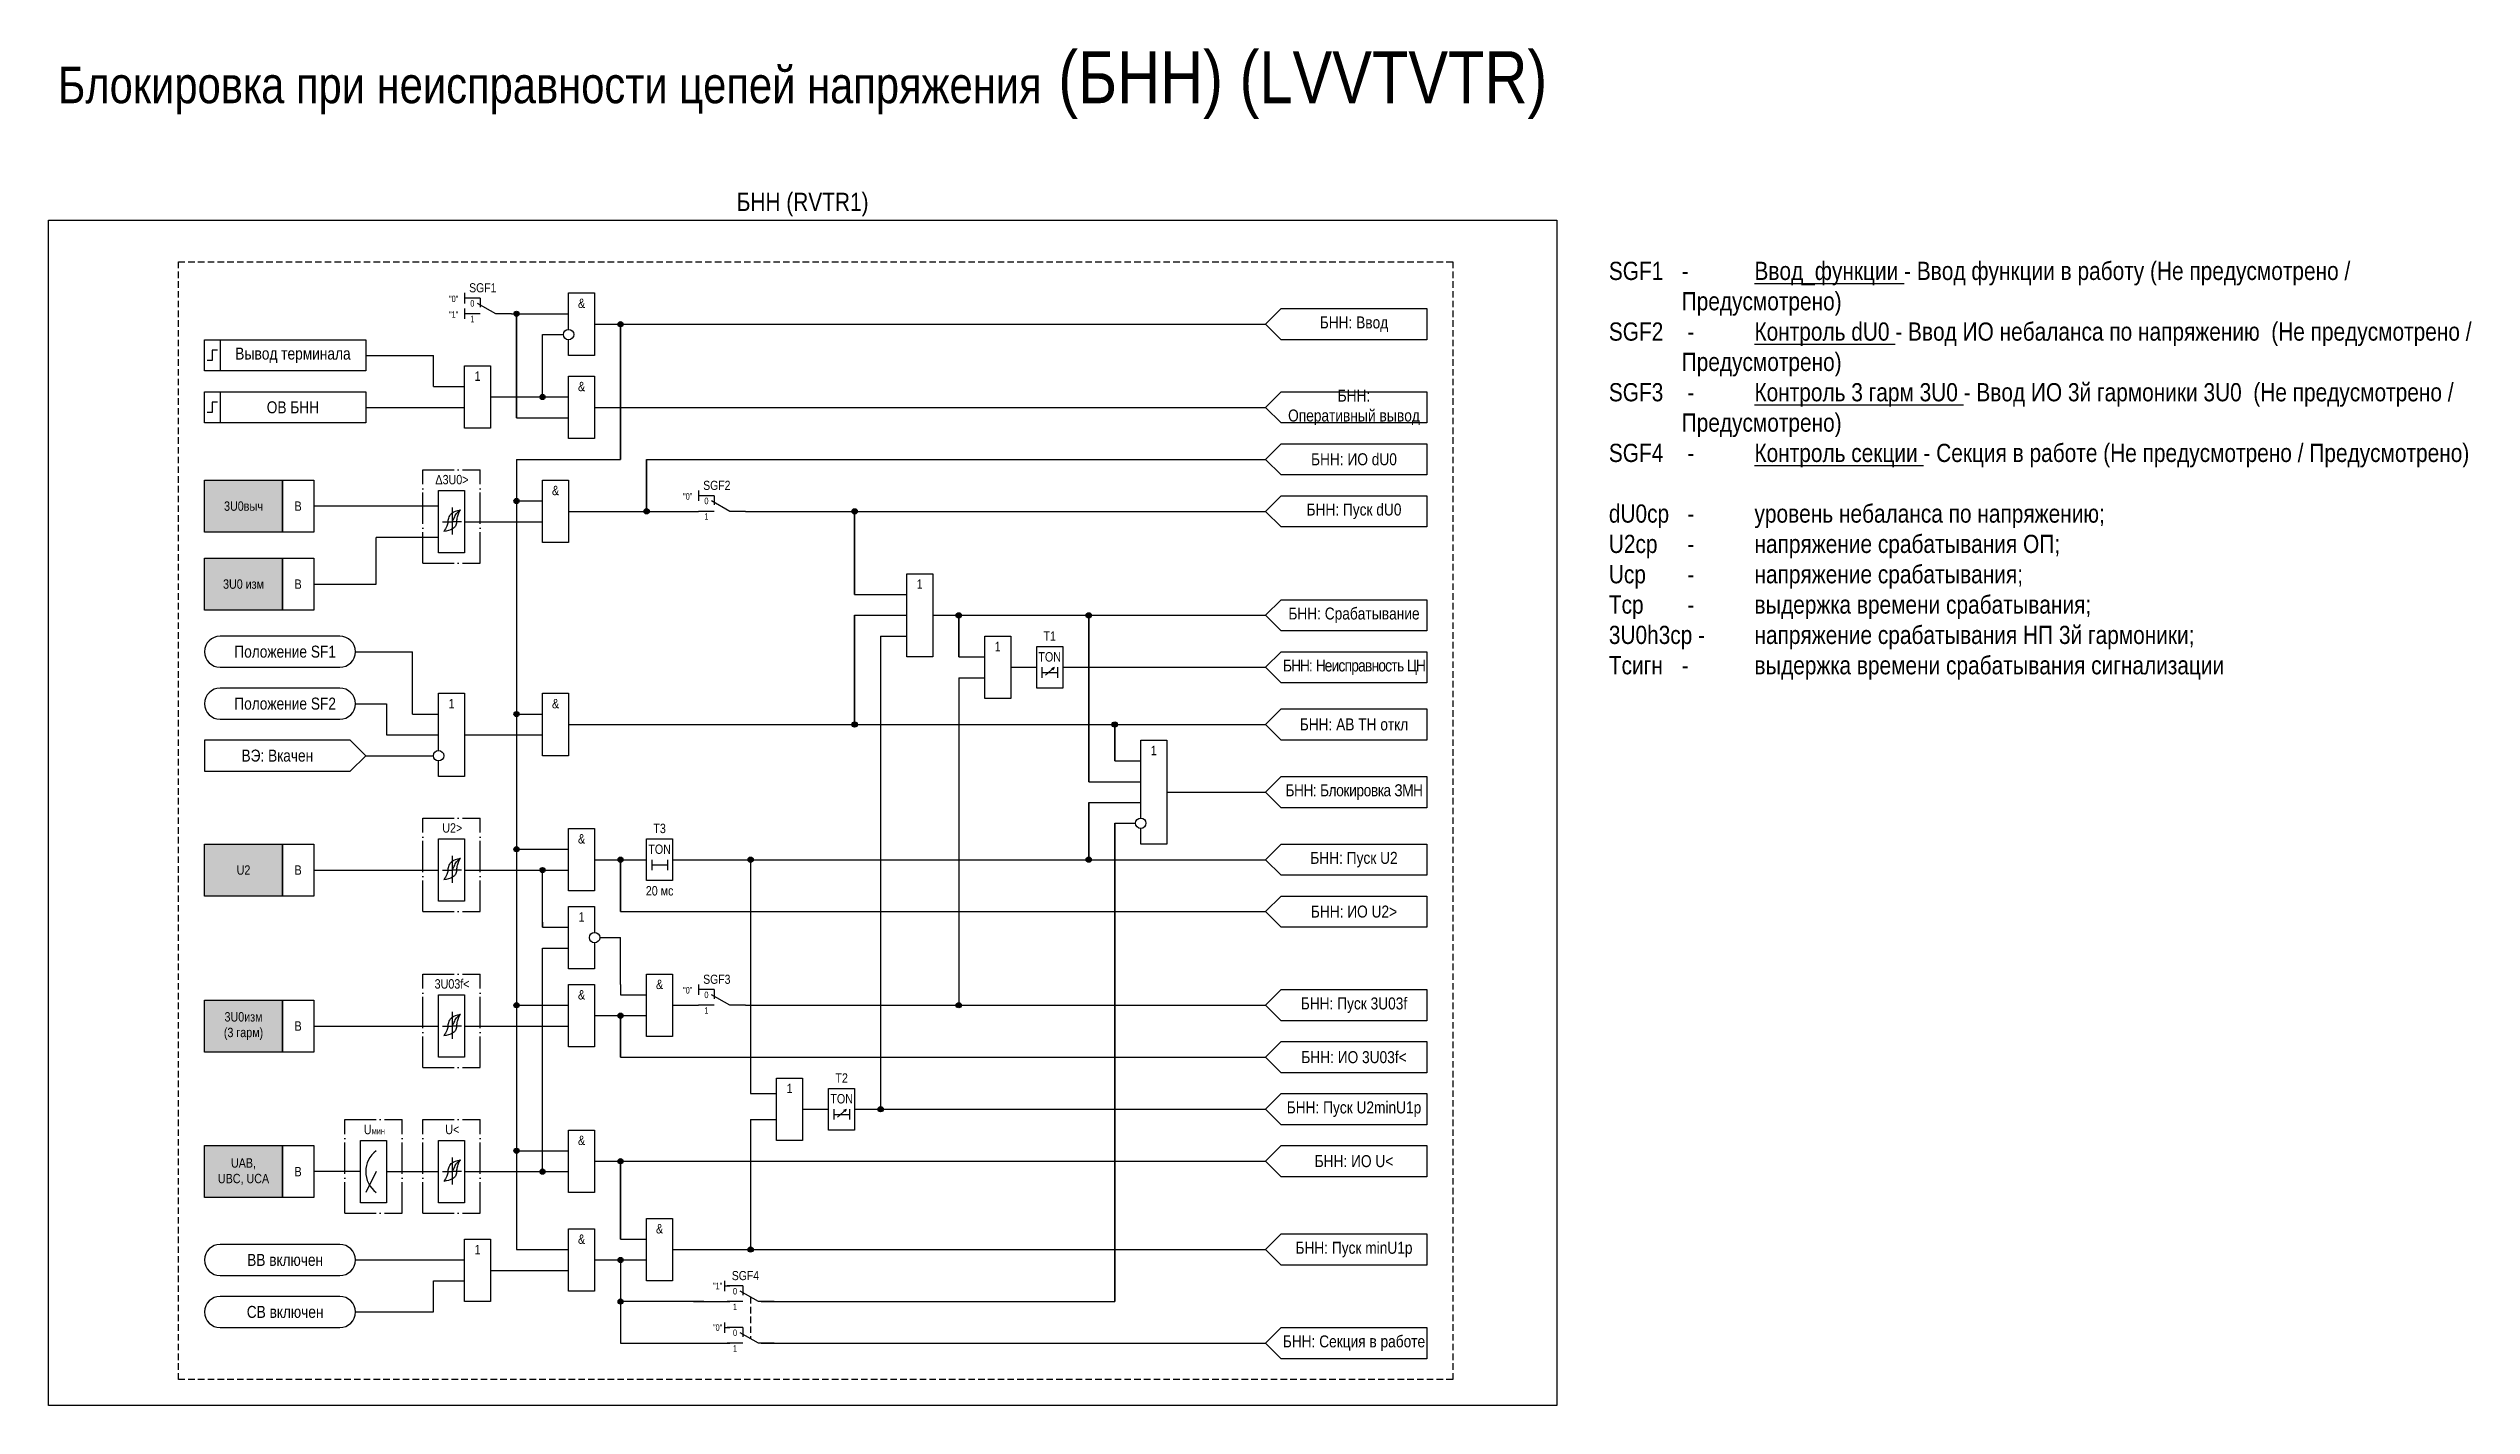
# Model space of a CAD drawing. Header units: millimetres. Extents: x -854 to 205, y -5 to 259.
# Drawn here: x -854 to -388.1, y -2 to 259 of the extents above; entities that cross this region are included whole.
import ezdxf
from ezdxf.enums import TextEntityAlignment as Align

# ---------------------------------------------------------------- set-up
doc = ezdxf.new("R2010")
doc.units = ezdxf.units.MM
doc.linetypes.add('ACAD_ISO04W100', pattern=[30, 24, -3, 0, -3])
doc.linetypes.add('штриховая2', pattern=[0.375, 0.25, -0.125])
doc.layers.add('Основная', color=7, linetype='Continuous')
doc.styles.add('1.8_Gost_RD', font='ARIALN.TTF', dxfattribs={"height": 1.8})
doc.styles.add('2.5_Gost_RD', font='ARIALN.TTF', dxfattribs={"height": 2.5})
doc.styles.add('3.5_Gost_RD', font='ARIALN.TTF', dxfattribs={"height": 3.5})
doc.styles.add('Вывод', font='ARIALN.TTF', dxfattribs={"height": 2.5})
doc.styles.add('Компонент', font='ARIALN.TTF', dxfattribs={"height": 3.5})

msp = doc.modelspace()

# ---------------------------------------------------------------- texts
at = {"color": 30, "ltscale": 100, "style": '3.5_Gost_RD'}
for s, insert, char_height, width, attachment_point in [('{\\H0.7x;\\C3;Блокировка при неисправности цепей напряжения\\H1.42857x; (БНН) (LVVTVTR)}', (-709, 252), 10, 290, 5), ('\\pt108.5;БНН (RVTR1)', (-709, 229), 3.5, 250, 5), ('SGF1^I-^I{\\LВвод_функции} - Ввод функции в работу (Не предусмотрено /^I^I^I^IПредусмотрено)\\PSGF2^I - ^I{\\LКонтроль dU0} - Ввод ИО небаланса по напряжению  (Не предусмотрено / ^I^I^IПредусмотрено)\\PSGF3^I - ^I{\\LКонтроль 3 гарм 3U0} - Ввод ИО 3й гармоники 3U0  (Не предусмотрено / ^I^I^IПредусмотрено)\\PSGF4^I - ^I{\\LКонтроль секции} - Секция в работе (Не\\~предусмотрено / Предусмотрено)\\P\\PdU0ср^I - ^Iуровень небаланса по напряжению;\\PU2ср^I - ^Iнапряжение срабатывания ОП;\\PUср^I - ^Iнапряжение срабатывания;\\PTср^I - ^Iвыдержка времени срабатывания;\\P3U0h3ср -^Iнапряжение срабатывания НП 3й гармоники;\\PTсигн^I-^Iвыдержка времени срабатывания сигнализации ', (-554, 218), 3.5, 175, 1)]:
    msp.add_mtext(s, dxfattribs=dict(at, insert=insert, char_height=char_height, width=width, attachment_point=attachment_point))
at = {"ltscale": 100, "char_height": 1.8, "attachment_point": 5}
for s, insert, width, style in [('3U0выч', (-816.5, 171), 15, '1.8_Gost_RD'), ('В ', (-806, 171), 6, '1.8_Gost_RD'), ('3U0 изм', (-816.5, 156), 15, '1.8_Gost_RD'), ('В ', (-806, 156), 6, '1.8_Gost_RD'), ('T1', (-661.5, 146), 5, '2.5_Gost_RD'), ('TON', (-661.5, 142), 5, '2.5_Gost_RD'), ('T3', (-736.5, 109), 5, '2.5_Gost_RD'), ('TON', (-736.5, 105), 5, '2.5_Gost_RD'), ('U2', (-816.5, 101), 15, '1.8_Gost_RD'), ('В ', (-806, 101), 6, '1.8_Gost_RD'), ('20 мс', (-736.5, 97), 8.2042, '2.5_Gost_RD'), ('3U0изм\\P(3 гарм)', (-816.5, 71), 14.6837, '1.8_Gost_RD'), ('В ', (-806, 71), 6, '1.8_Gost_RD'), ('T2', (-701.5, 61), 5, '2.5_Gost_RD'), ('TON', (-701.5, 57), 5, '2.5_Gost_RD'), ('UAB,\\PUBC, UCA', (-816.5, 43), 15, '1.8_Gost_RD'), ('В ', (-806, 43), 6, '1.8_Gost_RD')]:
    msp.add_mtext(s, dxfattribs=dict(at, insert=insert, width=width, style=style))
at = {"layer": 'Основная', "ltscale": 100, "attachment_point": 1}
for s, width, insert, char_height, style in [('"0"', 2, (-777, 211.5), 1.25, '3.5_Gost_RD'), ('"1"', 2, (-777, 208.5), 1.25, '3.5_Gost_RD'), ('\\pi2.36842;Δ3U0>', 11, (-782, 177), 1.8, '1.8_Gost_RD'), ('"0"', 2, (-732, 173.5), 1.25, '3.5_Gost_RD'), ('"0"', 2, (-732, 78.5), 1.25, '3.5_Gost_RD'), ('\\pi4.2912;U<', 11, (-782, 52), 1.8, '1.8_Gost_RD')]:
    msp.add_mtext_dynamic_manual_height_columns(s, width=width, gutter_width=17.5, heights=[0], dxfattribs=dict(at, insert=insert, char_height=char_height, style=style))
at = {"layer": 'Основная', "ltscale": 100, "attachment_point": 5, "style": '2.5_Gost_RD'}
for s, insert, char_height, width in [('&', (-751.5, 210), 1.8, 5), ('БНН: Ввод', (-603, 206), 2.3, 28), ('Вывод терминала', (-807, 200), 2.3, 28), ('1', (-771.5, 196), 1.8, 5), ('ОВ БНН', (-807, 190), 2.3, 28), ('&', (-751.5, 194), 1.8, 5), ('БНН: ИО dU0', (-603, 180), 2.3, 28), ('&', (-756.5, 174), 1.8, 5), ('БНН: Пуск dU0', (-603, 170), 2.3, 28), ('1', (-686.5, 156), 1.8, 5), ('БНН: Срабатывание', (-603, 150), 2.3, 28), ('1', (-671.5, 144), 1.8, 5), ('Положение SF1', (-808.5, 143), 2.3, 25), ('{\\T0.9;БНН: Неисправность ЦН}', (-603, 140), 2.3, 28), ('Положение SF2', (-808.5, 133), 2.3, 25), ('1', (-776.5, 133), 1.8, 5), ('&', (-756.5, 133), 1.8, 5), ('БНН: АВ ТН откл', (-603, 129), 2.3, 28), ('ВЭ: Вкачен', (-810, 123), 2.3, 28), ('1', (-641.5, 124), 1.8, 5), ('{\\T0.95;БНН: Блокировка ЗМН}', (-603, 116), 2.3, 28), ('&', (-751.5, 107), 1.8, 5), ('БНН: Пуск U2', (-603, 103), 2.3, 28), ('{\\C256;БНН: ИО \\C7;U2>}', (-603, 93), 2.3, 28), ('1', (-751.5, 92), 1.8, 5), ('&', (-736.5, 79), 1.8, 5), ('&', (-751.5, 77), 1.8, 5), ('{\\C256;БНН: Пуск 3U03f}', (-603, 75), 2.3, 28), ('{\\C256;БНН: ИО \\C7;3U03f<}', (-603, 65), 2.3, 28), ('1', (-711.5, 59), 1.8, 5), ('БНН: Пуск U2minU1p', (-603, 55), 2.3, 28), ('&', (-751.5, 49), 1.8, 5), ('{\\C256;БНН: ИО \\C7;U<}', (-603, 45), 2.3, 28), ('&', (-736.5, 32), 1.8, 5), ('1', (-771.5, 28), 1.8, 5), ('&', (-751.5, 30), 1.8, 5), ('{\\C256;БНН: Пуск minU1p}', (-603, 28), 2.3, 28), ('ВВ включен', (-808.5, 26), 2.3, 25), ('СВ включен', (-808.5, 16), 2.3, 25), ('БНН: Секция в работе', (-603, 10), 2.3, 28)]:
    msp.add_mtext(s, dxfattribs=dict(at, insert=insert, char_height=char_height, width=width))
at = {"layer": 'Основная', "color": 0, "ltscale": 100, "insert": (-603, 190), "char_height": 2.3, "width": 28, "attachment_point": 5, "style": '2.5_Gost_RD'}
msp.add_mtext('{\\C256;БНН: ^JОперативный вывод}', dxfattribs=at)
at = {"layer": 'Основная', "color": 7, "ltscale": 100, "char_height": 1.8, "attachment_point": 1, "style": '1.8_Gost_RD'}
for s, insert in [('\\pi3.7178;U2>', (-782, 110)), ('\\pi2.24625;3U03f<', (-782, 80)), ('\\pi3.64454;U{\\H0.66667x;мин}', (-797, 52))]:
    msp.add_mtext_dynamic_manual_height_columns(s, width=11, gutter_width=17.5, heights=[0], dxfattribs=dict(at, insert=insert))

# ---------------------------------------------------------------- blocks, each defined once
blk = doc.blocks.new('*U70')
at = {"layer": 'Основная', "linetype": 'ACAD_ISO04W100', "ltscale": 0.25}
for p, q in [((0, 0), (11, 0)), ((0, -18), (0, 0)), ((11, -18), (11, 0)), ((0, -18), (11, -18))]:
    blk.add_line(p, q, dxfattribs=at)
at = {"layer": 'Основная', "style": 'Компонент'}
blk.add_attdef('ОУ', text='', height=3.5, dxfattribs=at).set_placement((11, 0), align=Align.MIDDLE_CENTER)
blk = doc.blocks.new('Точка')
at = {"ltscale": 100}
h = blk.add_hatch(color=256, dxfattribs=at)
h.dxf.hatch_style = 1
edge = h.paths.add_edge_path()
edge.add_arc((0, 0), 0.5, 0, 360)
blk.add_circle((0, 0), 0.5, dxfattribs=at)
blk = doc.blocks.new('*U79')
at = {"layer": 'Основная', "color": 0}
blk.add_line((0, 0), (7, 4), dxfattribs=at)
at = {"layer": 'Основная', "ltscale": 0.35}
blk.add_line((6, 6), (6, 2.5), dxfattribs=at)
blk = doc.blocks.new('*U90')
at = {"layer": 'Основная', "color": 0}
for p, q in [((-3, 6), (-9, 6)), ((-3, 0), (-9, 0)), ((9, 0), (3, 0))]:
    blk.add_line(p, q, dxfattribs=at)
at = {"layer": 'Основная', "ltscale": 0.25, "xscale": -1}
blk.add_blockref('*U79', (3, 0), dxfattribs=at)
at = {"layer": 'Основная'}
for tag, height, style, p in [('ОУ', 3.5, 'Компонент', (-2, 10)), ('В1', 2.5, 'Вывод', (-13, 6)), ('В2', 2.5, 'Вывод', (-6, 4)), ('В3', 2.5, 'Вывод', (-6, -2))]:
    blk.add_attdef(tag, text='', height=height, dxfattribs=dict(at, style=style)).set_placement(p, align=Align.MIDDLE_CENTER)
blk = doc.blocks.new('*U81')
at = {"layer": 'Основная', "linetype": 'ACAD_ISO04W100', "ltscale": 0.25}
for p, q in [((0, 0), (11, 0)), ((0, -18), (0, 0)), ((11, -18), (11, 0)), ((0, -18), (11, -18))]:
    blk.add_line(p, q, dxfattribs=at)
at = {"layer": 'Основная', "style": 'Компонент'}
blk.add_attdef('ОУ', text='', height=3.5, dxfattribs=at).set_placement((11, 0), align=Align.MIDDLE_CENTER)
blk = doc.blocks.new('*U91')
at = {"layer": 'Основная', "color": 0}
for p, q in [((-3, 6), (-9, 6)), ((-3, 0), (-9, 0)), ((9, 0), (3, 0))]:
    blk.add_line(p, q, dxfattribs=at)
at = {"layer": 'Основная', "ltscale": 0.25, "xscale": -1}
blk.add_blockref('*U79', (3, 0), dxfattribs=at)
at = {"layer": 'Основная'}
for tag, height, style, p in [('ОУ', 3.5, 'Компонент', (-2, 10)), ('В1', 2.5, 'Вывод', (-12.69, 6)), ('В2', 2.5, 'Вывод', (-6, 4)), ('В3', 2.5, 'Вывод', (-6, -2))]:
    blk.add_attdef(tag, text='', height=height, dxfattribs=dict(at, style=style)).set_placement(p, align=Align.MIDDLE_CENTER)

# ---------------------------------------------------------------- hatches: boundary and pattern name
at = {"ltscale": 100, "true_color": 0xf7941d}
h = msp.add_hatch(color=30, dxfattribs=at)
h.dxf.hatch_style = 1
h.paths.add_polyline_path([(-824, 176), (-809, 176), (-809, 166), (-824, 166)])
h = msp.add_hatch(color=30, dxfattribs=at)
h.dxf.hatch_style = 1
h.paths.add_polyline_path([(-824, 161), (-809, 161), (-809, 151), (-824, 151)])
h = msp.add_hatch(color=30, dxfattribs=at)
h.dxf.hatch_style = 1
h.paths.add_polyline_path([(-824, 106), (-809, 106), (-809, 96), (-824, 96)])
h = msp.add_hatch(color=30, dxfattribs=at)
h.dxf.hatch_style = 1
h.paths.add_polyline_path([(-824, 76), (-809, 76), (-809, 66), (-824, 66)])
h = msp.add_hatch(color=30, dxfattribs=at)
h.dxf.hatch_style = 1
h.paths.add_polyline_path([(-824, 48), (-809, 48), (-809, 38), (-824, 38)])

# ---------------------------------------------------------------- linework, layer by layer
at = {"ltscale": 100}
for p, q in [((-764, 172), (-759, 172)), ((-662.3, 138.46), (-660.63, 139.95)), ((-660.63, 139.95), (-661.15, 139.73)), ((-660.63, 139.95), (-660.89, 139.48)), ((-702.3, 53.46), (-700.63, 54.95)), ((-700.63, 54.95), (-701.15, 54.73)), ((-700.63, 54.95), (-700.89, 54.48)), ((-724, 22), (-724, 20)), ((-724, 21), (-723, 21)), ((-728, 18), (-744, 18)), ((-724, 14), (-724, 12)), ((-724, 13), (-723, 13))]:
    msp.add_line(p, q, dxfattribs=at)
at = {"color": 3, "ltscale": 100}
msp.add_lwpolyline([(-854, 226), (-564, 226), (-564, -2), (-854, -2)], close=True, dxfattribs=at)
at = {"linetype": 'штриховая2', "ltscale": 5}
msp.add_lwpolyline([(-829, 218), (-584, 218), (-584, 3), (-829, 3)], close=True, dxfattribs=at)
at = {"ltscale": 100}
for points in [[(-824, 176), (-809, 176), (-809, 166), (-824, 166)], [(-809, 176), (-803, 176), (-803, 166), (-809, 166)], [(-824, 161), (-809, 161), (-809, 151), (-824, 151)], [(-809, 161), (-803, 161), (-803, 151), (-809, 151)], [(-664, 144), (-659, 144), (-659, 136), (-664, 136)], [(-824, 106), (-809, 106), (-809, 96), (-824, 96)], [(-809, 106), (-803, 106), (-803, 96), (-809, 96)], [(-739, 107), (-734, 107), (-734, 99), (-739, 99)], [(-824, 76), (-809, 76), (-809, 66), (-824, 66)], [(-809, 76), (-803, 76), (-803, 66), (-809, 66)], [(-704, 59), (-699, 59), (-699, 51), (-704, 51)], [(-824, 48), (-809, 48), (-809, 38), (-824, 38)], [(-809, 48), (-803, 48), (-803, 38), (-809, 38)]]:
    msp.add_lwpolyline(points, close=True, dxfattribs=at)
for points in [[(-821, 140), (-798, 140, 1), (-798, 146), (-821, 146, 1)], [(-821, 130), (-798, 130, 1), (-798, 136), (-821, 136, 1)], [(-821, 23), (-798, 23, 1), (-798, 29), (-821, 29, 1)], [(-821, 13), (-798, 13, 1), (-798, 19), (-821, 19, 1)]]:
    msp.add_lwpolyline(points, format="xyb", close=True, dxfattribs=at)
for points in [[(-663, 140), (-663, 138)], [(-660, 140), (-660, 138)], [(-663, 139), (-660, 139)], [(-738, 103), (-738, 101)], [(-735, 103), (-735, 101)], [(-738, 102), (-735, 102)], [(-703, 55), (-703, 53)], [(-703, 54), (-700, 54)], [(-700, 55), (-700, 53)], [(-749, 26), (-744, 26), (-744, 18)], [(-749, 26), (-744, 26), (-744, 18), (-744, 18), (-744, 10), (-723, 10)], [(-730, 18), (-723, 18)], [(-717, 10), (-620, 10)]]:
    msp.add_lwpolyline(points, dxfattribs=at)
at = {"linetype": 'штриховая2', "ltscale": 5}
msp.add_lwpolyline([(-719, 18.86), (-719, 10.86)], dxfattribs=at)
at = {"layer": 'Основная', "ltscale": 100}
for p, q in [((-774, 212), (-774, 210)), ((-774, 209), (-774, 207)), ((-780, 194), (-780, 200)), ((-779, 172.5), (-779, 174)), ((-779, 174), (-774, 174)), ((-779, 165), (-779, 173)), ((-774, 174), (-774, 168)), ((-729, 174), (-729, 172)), ((-779, 171), (-803, 171)), ((-774, 168), (-759, 168)), ((-774, 168), (-774, 162)), ((-779, 165), (-791, 165)), ((-791, 156), (-791, 165)), ((-779, 162), (-779, 165)), ((-774, 162), (-779, 162)), ((-795, 143), (-784, 143)), ((-784, 131), (-784, 143)), ((-679, 142), (-674, 142)), ((-659, 140), (-620, 140)), ((-679, 138), (-674, 138)), ((-795, 133), (-789, 133)), ((-789, 133), (-789, 127)), ((-784, 131), (-779, 131)), ((-789, 127), (-779, 127)), ((-774, 127), (-759, 127)), ((-793, 123), (-784, 123)), ((-784, 123), (-780, 123)), ((-649, 122), (-644, 122)), ((-654, 118), (-644, 118)), ((-654, 114), (-644, 114)), ((-639, 116), (-620, 116)), ((-649, 110), (-645, 110)), ((-779, 105.5), (-779, 107)), ((-779, 107), (-774, 107)), ((-779, 98), (-779, 106)), ((-774, 107), (-774, 101)), ((-779, 95), (-779, 98)), ((-774, 101), (-754, 101)), ((-774, 101), (-774, 95)), ((-759, 90), (-759, 101)), ((-774, 95), (-779, 95)), ((-759, 43), (-759, 86)), ((-744, 79), (-744, 88)), ((-779, 75.5), (-779, 77)), ((-779, 77), (-774, 77)), ((-779, 68), (-779, 76)), ((-774, 77), (-774, 71)), ((-729, 79), (-729, 77)), ((-774, 71), (-754, 71)), ((-774, 71), (-774, 65)), ((-779, 65), (-779, 68)), ((-774, 65), (-779, 65)), ((-719, 53), (-714, 53)), ((-794, 47.5), (-794, 49)), ((-794, 49), (-789, 49)), ((-794, 40), (-794, 48)), ((-789, 49), (-789, 43)), ((-779, 47.5), (-779, 49)), ((-779, 49), (-774, 49)), ((-779, 40), (-779, 48)), ((-774, 49), (-774, 43)), ((-794, 43), (-803, 43)), ((-789, 43), (-789, 37)), ((-778.21, 43), (-776.4, 43)), ((-774.58, 43), (-776.4, 43)), ((-774, 43), (-754, 43)), ((-774, 43), (-774, 37)), ((-794, 37), (-794, 40)), ((-779, 37), (-779, 40)), ((-789, 37), (-794, 37)), ((-774, 37), (-779, 37)), ((-795, 26), (-774, 26)), ((-780, 16), (-780, 22)), ((-795, 16), (-780, 16))]:
    msp.add_line(p, q, dxfattribs=at)
at = {"layer": 'Основная', "color": 7, "ltscale": 100}
for p, q in [((-778.21, 168), (-776.4, 168)), ((-774.58, 168), (-776.4, 168)), ((-803, 156), (-791, 156)), ((-803, 101), (-779, 101)), ((-778.21, 101), (-776.4, 101)), ((-774.58, 101), (-776.4, 101)), ((-803, 71), (-779, 71)), ((-778.21, 71), (-776.4, 71)), ((-774.58, 71), (-776.4, 71)), ((-791, 43), (-793, 39)), ((-789, 43), (-779, 43))]:
    msp.add_line(p, q, dxfattribs=at)
at = {"layer": 'Основная'}
for p, q in [((-776.4, 170.72), (-776.4, 165.52)), ((-776.4, 103.72), (-776.4, 98.52)), ((-776.4, 73.72), (-776.4, 68.52)), ((-776.4, 45.72), (-776.4, 40.52))]:
    msp.add_line(p, q, dxfattribs=at)
at = {"layer": 'Основная', "ltscale": 100}
for points in [[(-754, 205), (-754, 212), (-749, 212), (-749, 200), (-754, 200), (-754, 203)], [(-765, 208), (-754, 208)], [(-764, 188), (-764, 208), (-764, 188), (-764, 188)], [(-749, 206), (-620, 206)], [(-744, 180), (-744, 206), (-744, 180), (-744, 180)], [(-769, 192), (-759, 192), (-759, 204), (-755, 204)], [(-793, 200), (-780, 200)], [(-780, 194), (-774, 194)], [(-769, 192), (-754, 192)], [(-769, 192), (-765, 192)], [(-769, 192), (-765, 192), (-765, 192), (-765, 192)], [(-793, 190), (-774, 190)], [(-764, 188), (-754, 188)], [(-749, 190), (-749, 190), (-749, 190), (-620, 190)], [(-620, 180), (-617, 183), (-589, 183), (-589, 177), (-617, 177), (-620, 180)], [(-764, 180), (-764, 180), (-764, 172), (-764, 172), (-764, 172), (-764, 172)], [(-764, 180), (-744, 180)], [(-739, 180), (-620, 180)], [(-739, 170), (-739, 180), (-739, 170), (-739, 170)], [(-620, 170), (-617, 173), (-589, 173), (-589, 167), (-617, 167), (-620, 170)], [(-764, 172), (-764, 172), (-764, 131), (-759, 131), (-759, 131), (-759, 131)], [(-754, 170), (-754, 170), (-754, 170), (-729, 170)], [(-720, 170), (-620, 170)], [(-699, 154), (-699, 170), (-699, 154), (-699, 154)], [(-764, 166), (-764, 166), (-764, 105), (-754, 105), (-754, 105), (-754, 105)], [(-699, 154), (-699, 154), (-699, 154), (-699, 154), (-699, 154), (-689, 154)], [(-684, 149), (-684, 142), (-689, 142), (-689, 158), (-684, 158), (-684, 149)], [(-699, 150), (-699, 150), (-699, 150), (-699, 150), (-699, 150), (-689, 150)], [(-699, 129), (-699, 150), (-699, 129), (-699, 129)], [(-684, 150), (-620, 150)], [(-679, 142), (-679, 150), (-679, 142), (-679, 142)], [(-654, 118), (-654, 150), (-654, 118), (-654, 118)], [(-620, 150), (-617, 153), (-589, 153), (-589, 147), (-617, 147), (-620, 150)], [(-694, 146), (-694, 146), (-694, 146), (-694, 146), (-694, 146), (-689, 146)], [(-694, 146), (-694, 146), (-694, 55), (-694, 55)], [(-679, 142), (-679, 142), (-679, 142), (-679, 142)], [(-669, 140), (-664, 140)], [(-620, 140), (-617, 143), (-589, 143), (-589, 137), (-617, 137), (-620, 140)], [(-764, 136), (-764, 136), (-764, 75), (-754, 75), (-754, 75), (-754, 75)], [(-679, 138), (-679, 138), (-679, 75), (-679, 75)], [(-779, 124), (-779, 135), (-774, 135), (-774, 119), (-779, 119), (-779, 122)], [(-620, 129), (-617, 132), (-589, 132), (-589, 126), (-617, 126), (-620, 129)], [(-793, 123), (-796, 126), (-824, 126), (-824, 120), (-796, 120), (-793, 123)], [(-754, 129), (-620, 129)], [(-649, 122), (-649, 129), (-649, 122), (-649, 122)], [(-644, 111), (-644, 126), (-639, 126), (-639, 106), (-644, 106), (-644, 109)], [(-620, 116), (-617, 119), (-589, 119), (-589, 113), (-617, 113), (-620, 116)], [(-654, 103), (-654, 114), (-654, 103), (-654, 103)], [(-649, 18), (-649, 110), (-649, 18), (-649, 18)], [(-749, 103), (-739, 103)], [(-744, 93), (-744, 103), (-744, 93), (-744, 93)], [(-734, 103), (-620, 103)], [(-719, 103), (-719, 98), (-719, 58), (-714, 58)], [(-620, 103), (-617, 106), (-589, 106), (-589, 100), (-617, 100), (-620, 103)], [(-749, 87), (-749, 82), (-754, 82), (-754, 94), (-749, 94), (-749, 89)], [(-620, 93), (-617, 96), (-589, 96), (-589, 90), (-617, 90), (-620, 93)], [(-759, 91), (-759, 91), (-759, 91), (-759, 91), (-759, 90), (-754, 90)], [(-744, 93), (-620, 93)], [(-759, 86), (-759, 86), (-759, 86), (-759, 86), (-759, 86), (-754, 86)], [(-748, 88), (-744, 88)], [(-764, 76), (-764, 76), (-764, 47), (-754, 47), (-754, 47), (-754, 47)], [(-744, 79), (-744, 79), (-744, 79), (-744, 79), (-744, 77), (-739, 77)], [(-734, 75), (-734, 75), (-734, 75), (-729, 75)], [(-720, 75), (-620, 75)], [(-690, 75), (-690, 75), (-690, 75), (-680, 75)], [(-620, 75), (-617, 78), (-589, 78), (-589, 72), (-617, 72), (-620, 75)], [(-749, 73), (-749, 73), (-749, 73), (-739, 73)], [(-744, 65), (-744, 73), (-744, 65), (-744, 65)], [(-620, 65), (-617, 68), (-589, 68), (-589, 62), (-617, 62), (-620, 65)], [(-744, 65), (-620, 65)], [(-620, 55), (-617, 58), (-589, 58), (-589, 52), (-617, 52), (-620, 55)], [(-719, 53), (-719, 34), (-719, 28), (-719, 28)], [(-709, 55), (-704, 55)], [(-699, 55), (-620, 55)], [(-764, 47), (-764, 47), (-764, 28), (-754, 28), (-754, 28), (-754, 28)], [(-620, 45), (-617, 48), (-589, 48), (-589, 42), (-617, 42), (-620, 45)], [(-749, 45), (-749, 45), (-749, 45), (-620, 45)], [(-744, 30), (-744, 45), (-744, 30), (-744, 30)], [(-744, 30), (-739, 30)], [(-734, 28), (-620, 28)], [(-620, 28), (-617, 31), (-589, 31), (-589, 25), (-617, 25), (-620, 28)], [(-769, 24), (-754, 24)], [(-749, 26), (-739, 26)], [(-780, 22), (-774, 22)], [(-717, 18), (-717, 18), (-717, 18), (-649, 18)], [(-620, 10), (-617, 13), (-589, 13), (-589, 7), (-617, 7), (-620, 10)]]:
    msp.add_lwpolyline(points, dxfattribs=at)
for points in [[(-589, 209), (-589, 203), (-617, 203), (-620, 206), (-617, 209)], [(-824, 203), (-821, 203), (-821, 197), (-824, 197)], [(-824, 203), (-793, 203), (-793, 197), (-824, 197)], [(-774, 198), (-769, 198), (-769, 186), (-774, 186)], [(-754, 196), (-749, 196), (-749, 184), (-754, 184)], [(-824, 193), (-821, 193), (-821, 187), (-824, 187)], [(-824, 193), (-793, 193), (-793, 187), (-824, 187)], [(-589, 193), (-589, 187), (-617, 187), (-620, 190), (-617, 193)], [(-759, 176), (-754, 176), (-754, 164), (-759, 164)], [(-674, 146), (-669, 146), (-669, 134), (-674, 134)], [(-759, 135), (-754, 135), (-754, 123), (-759, 123)], [(-754, 109), (-749, 109), (-749, 97), (-754, 97)], [(-739, 81), (-734, 81), (-734, 69), (-739, 69)], [(-754, 79), (-749, 79), (-749, 67), (-754, 67)], [(-714, 61), (-709, 61), (-709, 49), (-714, 49)], [(-754, 51), (-749, 51), (-749, 39), (-754, 39)], [(-739, 34), (-734, 34), (-734, 22), (-739, 22)], [(-774, 30), (-769, 30), (-769, 18), (-774, 18)], [(-754, 32), (-749, 32), (-749, 20), (-754, 20)]]:
    msp.add_lwpolyline(points, close=True, dxfattribs=at)
at = {"layer": 'Основная', "lineweight": 30, "ltscale": 100}
for points in [[(-821.5, 201), (-822.5, 201), (-822.5, 199), (-823.5, 199)], [(-821.5, 191), (-822.5, 191), (-822.5, 189), (-823.5, 189)]]:
    msp.add_lwpolyline(points, dxfattribs=at)
at = {"layer": 'Основная'}
for centre in [(-754, 204), (-644, 110)]:
    msp.add_circle(centre, 1, dxfattribs=at)
at = {"layer": 'Основная', "ltscale": 100}
for centre in [(-779, 123), (-749, 88)]:
    msp.add_circle(centre, 1, dxfattribs=at)
at = {"layer": 'Основная', "color": 7, "ltscale": 100}
msp.add_arc((-788, 43), 5, 126.8699, 233.1301, dxfattribs=at)
at = {"layer": 'Основная'}
for points in [[(-777.2, 167.92), (-777.4, 167.13), (-778, 166.12)], [(-775.52, 167.92), (-775.75, 167.13), (-776.24, 166.67), (-778, 166.12)], [(-777.2, 167.92), (-777.05, 168.71), (-776.56, 169.54), (-774.8, 170.26)], [(-776.4, 168), (-776, 168.72), (-775.53, 169.6), (-774.8, 170.26)], [(-775.52, 167.92), (-775.4, 168.71), (-775.19, 169.54), (-774.8, 170.26)], [(-777.2, 100.92), (-777.05, 101.71), (-776.56, 102.54), (-774.8, 103.26)], [(-776.4, 101), (-776, 101.72), (-775.53, 102.6), (-774.8, 103.26)], [(-775.52, 100.92), (-775.4, 101.71), (-775.19, 102.54), (-774.8, 103.26)], [(-777.2, 100.92), (-777.4, 100.13), (-778, 99.12)], [(-775.52, 100.92), (-775.75, 100.13), (-776.24, 99.67), (-778, 99.12)], [(-777.2, 70.92), (-777.4, 70.13), (-778, 69.12)], [(-775.52, 70.92), (-775.75, 70.13), (-776.24, 69.67), (-778, 69.12)], [(-777.2, 70.92), (-777.05, 71.71), (-776.56, 72.54), (-774.8, 73.26)], [(-776.4, 71), (-776, 71.72), (-775.53, 72.6), (-774.8, 73.26)], [(-775.52, 70.92), (-775.4, 71.71), (-775.19, 72.54), (-774.8, 73.26)], [(-777.2, 42.92), (-777.4, 42.13), (-778, 41.12)], [(-775.52, 42.92), (-775.75, 42.13), (-776.24, 41.67), (-778, 41.12)], [(-777.2, 42.92), (-777.05, 43.71), (-776.56, 44.54), (-774.8, 45.26)], [(-776.4, 43), (-776, 43.72), (-775.53, 44.6), (-774.8, 45.26)], [(-775.52, 42.92), (-775.4, 43.71), (-775.19, 44.54), (-774.8, 45.26)]]:
    msp.add_spline(points, degree=3, dxfattribs=at)

# ---------------------------------------------------------------- block references
at = {"layer": 'Основная', "ltscale": 0.25}
ref = msp.add_blockref('*U90', (-769.5, 208), dxfattribs=dict(at, xscale=0.5, yscale=0.5, zscale=0.5))
ref.add_attrib('ОУ', 'SGF1', dxfattribs={"height": 1.75, "style": 'Компонент'}).set_placement((-770.5, 213), align=Align.MIDDLE_CENTER)
ref.add_attrib('В2', '0', dxfattribs={"height": 1.25, "style": 'Вывод'}).set_placement((-772.5, 210), align=Align.MIDDLE_CENTER)
ref.add_attrib('В3', '1', dxfattribs={"height": 1.25, "style": 'Вывод'}).set_placement((-772.5, 207), align=Align.MIDDLE_CENTER)
at = {"layer": 'Основная', "ltscale": 100}
for p in [(-764, 208), (-744, 206), (-759, 192), (-764, 172), (-739, 170), (-699, 170), (-679, 150), (-654, 150), (-764, 131), (-699, 129), (-649, 129), (-764, 105), (-744, 103), (-719, 103), (-654, 103), (-759, 101), (-764, 75), (-679, 75), (-744, 73), (-694, 55), (-764, 47), (-759, 43), (-744, 45), (-719, 28), (-744, 26), (-744, 18)]:
    msp.add_blockref('Точка', p, dxfattribs=at)
at = {"layer": 'Основная', "ltscale": 0.25}
for name, p in [('*U70', (-782, 178)), ('*U70', (-782, 111)), ('*U70', (-782, 81)), ('*U81', (-797, 53)), ('*U70', (-782, 53))]:
    msp.add_blockref(name, p, dxfattribs=at)
ref = msp.add_blockref('*U90', (-724.5, 170), dxfattribs=dict(at, xscale=0.5, yscale=0.5, zscale=0.5))
ref.add_attrib('ОУ', 'SGF2', dxfattribs={"height": 1.75, "style": 'Компонент'}).set_placement((-725.5, 175), align=Align.MIDDLE_CENTER)
ref.add_attrib('В2', '0', dxfattribs={"height": 1.25, "style": 'Вывод'}).set_placement((-727.5, 172), align=Align.MIDDLE_CENTER)
ref.add_attrib('В3', '1', dxfattribs={"height": 1.25, "style": 'Вывод'}).set_placement((-727.5, 169), align=Align.MIDDLE_CENTER)
ref = msp.add_blockref('*U90', (-724.5, 75), dxfattribs=dict(at, xscale=0.5, yscale=0.5, zscale=0.5))
ref.add_attrib('ОУ', 'SGF3', dxfattribs={"height": 1.75, "style": 'Компонент'}).set_placement((-725.5, 80), align=Align.MIDDLE_CENTER)
ref.add_attrib('В2', '0', dxfattribs={"height": 1.25, "style": 'Вывод'}).set_placement((-727.5, 77), align=Align.MIDDLE_CENTER)
ref.add_attrib('В3', '1', dxfattribs={"height": 1.25, "style": 'Вывод'}).set_placement((-727.5, 74), align=Align.MIDDLE_CENTER)
at = {"layer": 'Основная', "ltscale": 0.25, "xscale": 0.5, "yscale": 0.5, "zscale": 0.5}
msp.add_blockref('*U91', (-719, 18), dxfattribs=at).add_auto_attribs({'ОУ': 'SGF4', 'В1': '"1"', 'В2': '0', 'В3': '1'})
at = {"layer": 'Основная', "ltscale": 0.25}
ref = msp.add_blockref('*U91', (-719, 10), dxfattribs=dict(at, xscale=0.5, yscale=0.5, zscale=0.5))
ref.add_attrib('В1', '"0"', dxfattribs={"height": 1.25, "style": 'Вывод'}).set_placement((-725.35, 13), align=Align.MIDDLE_CENTER)
ref.add_attrib('В2', '0', dxfattribs={"height": 1.25, "style": 'Вывод'}).set_placement((-722, 12), align=Align.MIDDLE_CENTER)
ref.add_attrib('В3', '1', dxfattribs={"height": 1.25, "style": 'Вывод'}).set_placement((-722, 9), align=Align.MIDDLE_CENTER)

msp.set_redraw_order([(e.dxf.handle, doc.entitydb.next_handle()) for e in msp.query("TEXT MTEXT ATTDEF DIMENSION ARC_DIMENSION")])  # texts and dimensions are drawn at this point

doc.saveas('drawing.dxf')
